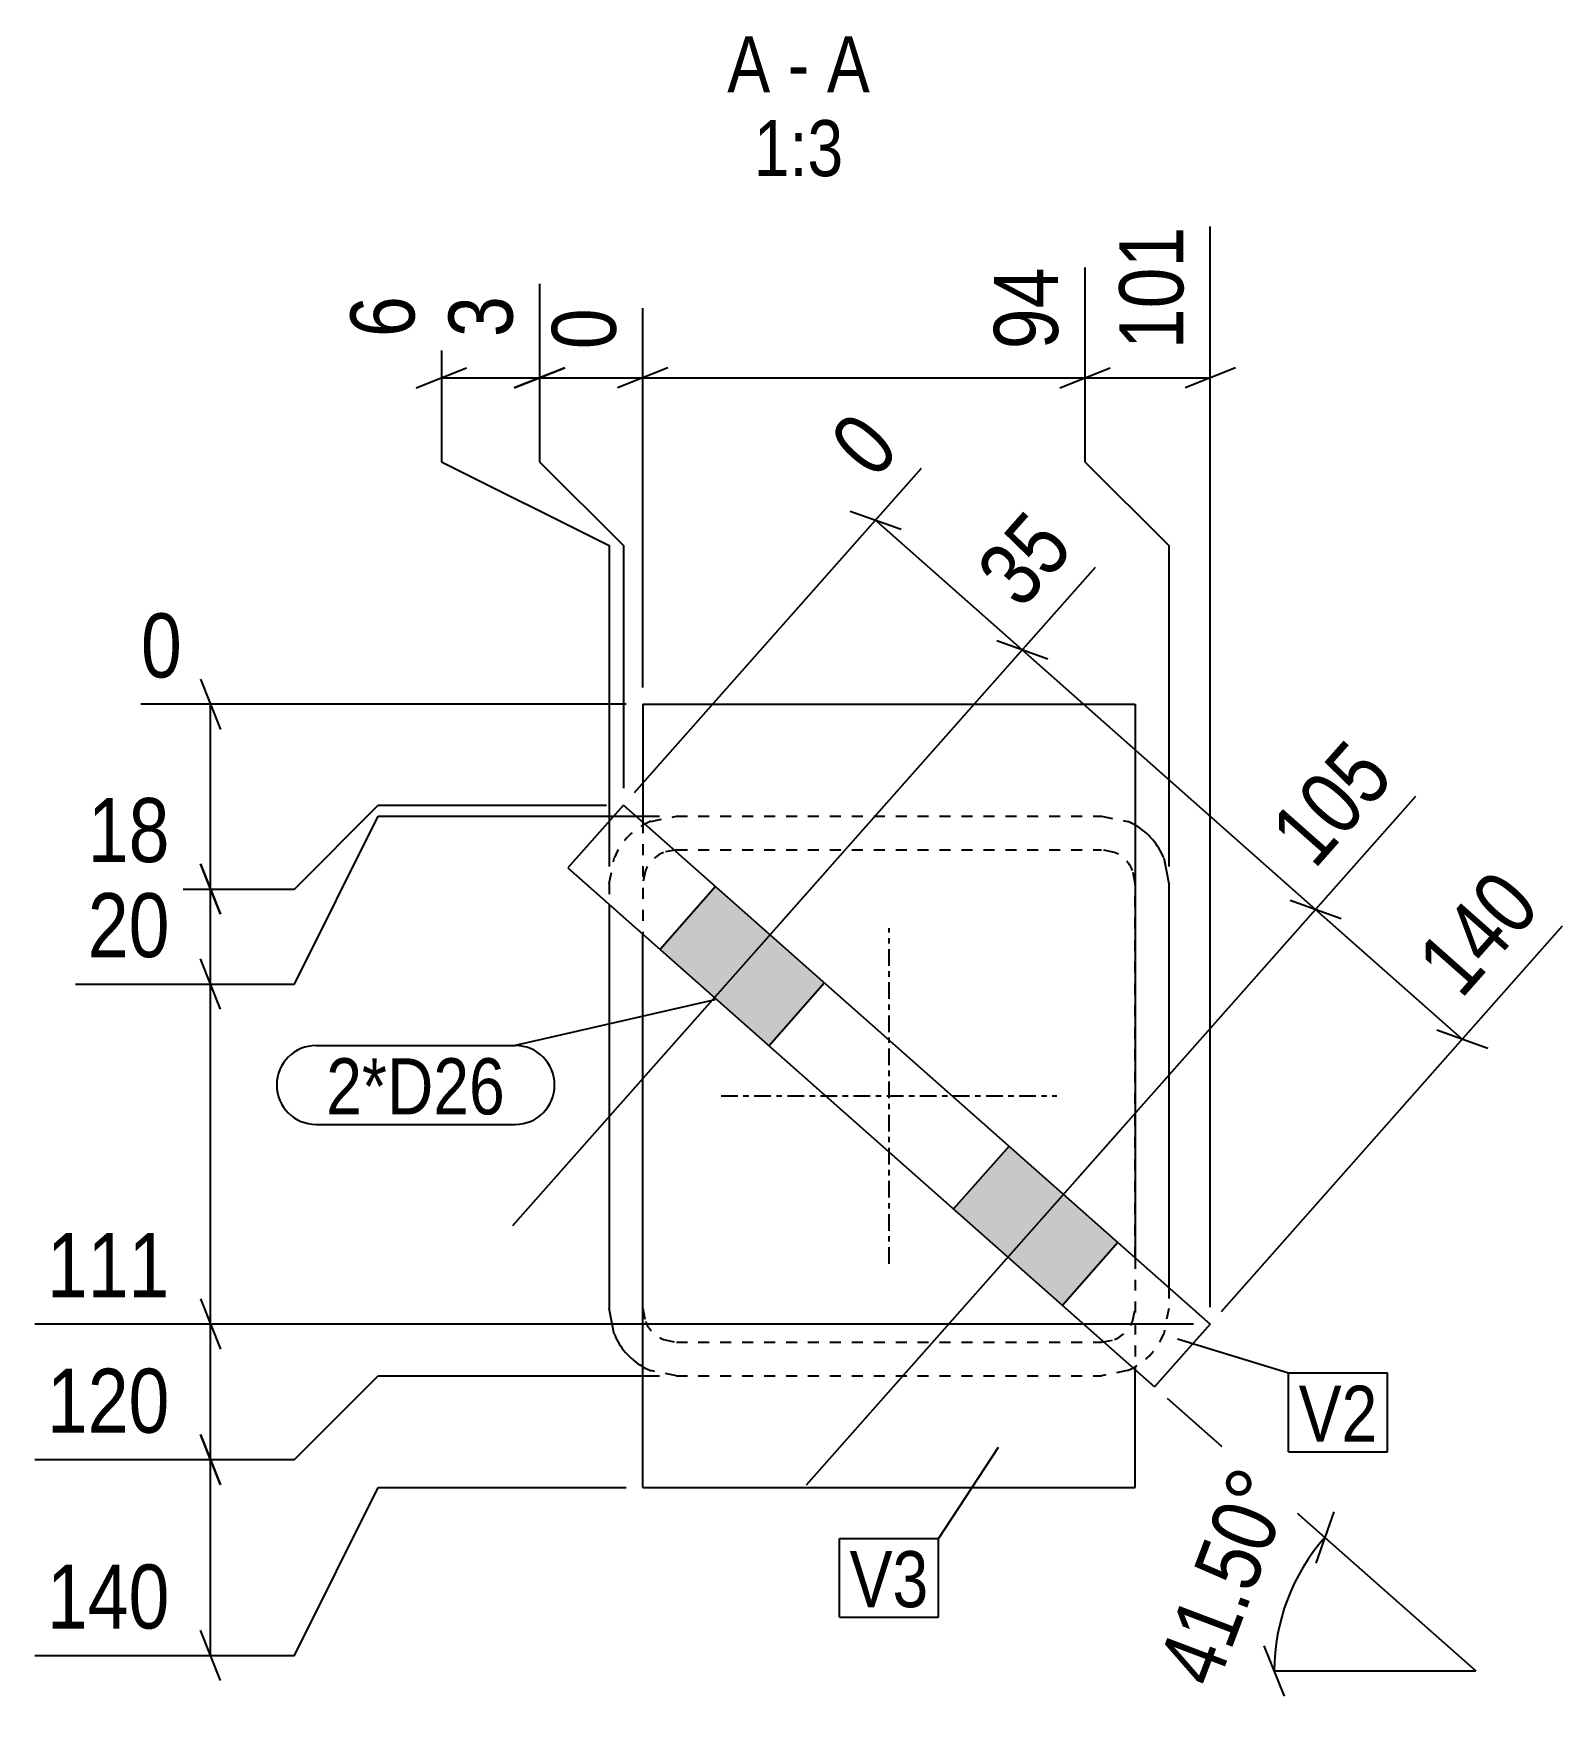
# Model space of a CAD drawing. Header units: millimetres. Extents: x 12 to 21119, y 5 to 432.
# Drawn here: x 10181 to 10454.2, y 5.2 to 304.4 of the extents above; entities that cross this region are included whole.
import ezdxf

# ---------------------------------------------------------------- set-up
doc = ezdxf.new("R2010")
doc.units = ezdxf.units.MM
doc.linetypes.add('DXK_LINE_DOT2', pattern=[3.9198, 1.9599, -1.9599])
doc.linetypes.add('DXK_LINE_DOT3', pattern=[5.9187, 2.979, -0.9799, 0.9799, -0.9799])
for name, color, linetype in [('MÅLSÆTNING', 7, 'Continuous'), ('STÅL', 7, 'Continuous'), ('TEKST', 7, 'Continuous')]:
    doc.layers.add(name, color=color, linetype=linetype)
doc.styles.add('Arial Narrow', font='ARIALN.TTF', dxfattribs={"height": 0.2})

msp = doc.modelspace()

# ---------------------------------------------------------------- hatches: boundary and pattern name
at = {"layer": 'STÅL', "linetype": 'Continuous'}
for points in [[(10292.96, 140.66), (10312.44, 123.43), (10322.37, 134.67), (10302.9, 151.9)], [(10345.39, 94.28), (10364.86, 77.05), (10374.8, 88.28), (10355.33, 105.51)]]:
    msp.add_hatch(color=96, dxfattribs=at).paths.add_polyline_path(points)

# ---------------------------------------------------------------- linework, layer by layer
at = {"layer": 'MÅLSÆTNING', "color": 7, "linetype": 'Continuous'}
for p, q in [((10391.28, 76.71), (10391.28, 269.88)), ((10368.88, 262.57), (10368.88, 227.85)), ((10368.88, 262.57), (10368.88, 227.85)), ((10253.88, 259.63), (10253.88, 227.85)), ((10271.42, 259.63), (10271.42, 227.85)), ((10289.88, 187.48), (10289.88, 255.26)), ((10289.88, 187.48), (10289.88, 255.26)), ((10249.38, 241.05), (10258.38, 244.65)), ((10253.88, 242.85), (10271.42, 242.85)), ((10266.92, 241.05), (10275.92, 244.65)), ((10271.42, 242.85), (10289.88, 242.85)), ((10294.38, 244.65), (10285.38, 241.05)), ((10294.38, 244.65), (10285.38, 241.05)), ((10289.88, 242.85), (10368.88, 242.85)), ((10364.38, 241.05), (10373.38, 244.65)), ((10368.88, 242.85), (10391.28, 242.85)), ((10395.78, 244.65), (10386.78, 241.05)), ((10253.88, 227.85), (10283.88, 212.85)), ((10271.42, 227.85), (10286.42, 212.85)), ((10271.42, 227.85), (10286.42, 212.85)), ((10368.88, 227.85), (10383.88, 212.85)), ((10368.88, 227.85), (10383.88, 212.85)), ((10288.41, 168.72), (10339.7, 226.69)), ((10326.91, 219.02), (10336.04, 215.76)), ((10331.47, 217.39), (10357.69, 194.2)), ((10283.88, 212.85), (10283.88, 155.48)), ((10286.42, 212.85), (10286.42, 169.47)), ((10286.42, 212.85), (10286.42, 169.47)), ((10383.88, 212.85), (10383.88, 155.48)), ((10383.88, 212.85), (10383.88, 155.48)), ((10314.63, 145.53), (10370.76, 208.97)), ((10314.63, 145.53), (10370.76, 208.97)), ((10362.25, 192.57), (10353.12, 195.83)), ((10362.25, 192.57), (10353.12, 195.83)), ((10357.69, 194.2), (10410.11, 147.82)), ((10210.81, 188.98), (10214.41, 179.98)), ((10286.88, 184.48), (10200.2, 184.48)), ((10212.61, 151.47), (10212.61, 184.48)), ((10367.05, 99.15), (10428.03, 168.07)), ((10227.61, 151.47), (10242.61, 166.47)), ((10227.61, 151.47), (10242.61, 166.47)), ((10242.61, 166.47), (10283.42, 166.47)), ((10242.61, 166.47), (10283.42, 166.47)), ((10227.61, 134.48), (10242.61, 164.48)), ((10227.61, 134.48), (10242.61, 164.48)), ((10242.61, 164.48), (10292.88, 164.48)), ((10242.61, 164.48), (10292.88, 164.48)), ((10214.41, 146.97), (10210.81, 155.97)), ((10210.81, 155.97), (10214.41, 146.97)), ((10188.52, 151.47), (10227.61, 151.47)), ((10188.52, 151.47), (10227.61, 151.47)), ((10212.61, 134.48), (10212.61, 151.47)), ((10405.55, 149.45), (10414.68, 146.18)), ((10405.55, 149.45), (10414.68, 146.18)), ((10410.11, 147.82), (10436.33, 124.62)), ((10393.27, 75.95), (10454.24, 144.87)), ((10214.41, 129.98), (10210.81, 138.98)), ((10214.41, 129.98), (10210.81, 138.98)), ((10188.52, 134.48), (10227.61, 134.48)), ((10188.52, 134.48), (10227.61, 134.48)), ((10212.61, 73.71), (10212.61, 134.48)), ((10440.89, 122.99), (10431.76, 126.26)), ((10210.81, 78.21), (10214.41, 69.21)), ((10210.81, 78.21), (10214.41, 69.21)), ((10388.28, 73.71), (10181.21, 73.71)), ((10388.28, 73.71), (10181.21, 73.71)), ((10212.61, 49.48), (10212.61, 73.71)), ((10227.61, 49.48), (10242.61, 64.48)), ((10227.61, 49.48), (10242.61, 64.48)), ((10242.61, 64.48), (10292.88, 64.48)), ((10242.61, 64.48), (10292.88, 64.48)), ((10383.59, 60.49), (10411.77, 35.55)), ((10214.41, 44.98), (10210.81, 53.98)), ((10210.81, 53.98), (10214.41, 44.98)), ((10181.21, 49.48), (10227.61, 49.48)), ((10181.21, 49.48), (10227.61, 49.48)), ((10212.61, 14.48), (10212.61, 49.48)), ((10227.61, 14.48), (10242.61, 44.48)), ((10242.61, 44.48), (10286.88, 44.48)), ((10413.4, 40.12), (10410.13, 30.99)), ((10411.77, 35.55), (10438.73, 11.7)), ((10214.41, 9.98), (10210.81, 18.98)), ((10404.53, 7.2), (10400.93, 16.2)), ((10181.21, 14.48), (10227.61, 14.48)), ((10402.73, 11.7), (10438.73, 11.7))]:
    msp.add_line(p, q, dxfattribs=at)
msp.add_arc((10438.73, 11.7), 36, 138.5, 180, dxfattribs=at)
at = {"layer": 'STÅL', "color": 2, "linetype": 'Continuous'}
for p, q in [((10289.88, 184.48), (10289.88, 163.42)), ((10289.88, 184.48), (10377.88, 184.48)), ((10377.88, 184.48), (10377.88, 85.56)), ((10286.42, 166.47), (10276.49, 155.24)), ((10286.42, 166.47), (10391.28, 73.71)), ((10382.97, 157.07), (10383.88, 152.48)), ((10276.49, 155.24), (10381.34, 62.47)), ((10383.88, 152.48), (10383.88, 80.25)), ((10283.88, 148.7), (10283.88, 76.48)), ((10289.88, 44.48), (10289.88, 143.39)), ((10284.79, 71.88), (10283.88, 76.48)), ((10391.28, 73.71), (10381.34, 62.47)), ((10377.88, 44.48), (10377.88, 65.53)), ((10289.88, 44.48), (10377.88, 44.48))]:
    msp.add_line(p, q, dxfattribs=at)
at = {"layer": 'STÅL', "color": 7, "linetype": 'DXK_LINE_DOT2'}
for p, q in [((10289.88, 163.42), (10289.88, 143.39)), ((10291.29, 163.56), (10295.88, 164.48)), ((10295.88, 164.48), (10371.88, 164.48)), ((10371.88, 164.48), (10376.47, 163.56)), ((10283.88, 152.48), (10284.79, 157.07)), ((10295.88, 158.48), (10293.58, 158.02)), ((10295.88, 158.48), (10371.88, 158.48)), ((10374.18, 158.02), (10371.88, 158.48)), ((10290.34, 154.77), (10289.88, 152.48)), ((10377.88, 152.48), (10377.42, 154.77)), ((10283.88, 152.48), (10283.88, 148.7)), ((10377.88, 85.56), (10377.88, 152.48)), ((10289.88, 76.48), (10289.88, 143.39)), ((10377.88, 85.56), (10377.88, 65.53)), ((10383.88, 80.25), (10383.88, 76.48)), ((10289.88, 76.48), (10290.34, 74.18)), ((10377.42, 74.18), (10377.88, 76.48)), ((10383.88, 76.48), (10382.97, 71.88)), ((10293.58, 70.93), (10295.88, 70.48)), ((10295.88, 70.48), (10371.88, 70.48)), ((10371.88, 70.48), (10374.18, 70.93)), ((10295.88, 64.48), (10291.29, 65.39)), ((10295.88, 64.48), (10371.88, 64.48)), ((10376.47, 65.39), (10371.88, 64.48))]:
    msp.add_line(p, q, dxfattribs=at)
at = {"layer": 'STÅL', "color": 96, "linetype": 'Continuous'}
for p, q in [((10322.95, 154.93), (10266.62, 91.27)), ((10302.9, 151.9), (10292.96, 140.66)), ((10322.37, 134.67), (10312.44, 123.43)), ((10375.37, 108.55), (10319.05, 44.89)), ((10355.33, 105.51), (10345.39, 94.28)), ((10374.8, 88.28), (10364.86, 77.05))]:
    msp.add_line(p, q, dxfattribs=at)
at = {"layer": 'STÅL', "color": 7, "linetype": 'DXK_LINE_DOT3'}
for p, q in [((10333.88, 84.48), (10333.88, 144.48)), ((10303.88, 114.48), (10363.88, 114.48))]:
    msp.add_line(p, q, dxfattribs=at)
at = {"layer": 'STÅL', "color": 7, "linetype": 'DXK_LINE_DOT2'}
for centre, radius, start, end in [((10295.88, 152.48), 12, 112.5, 157.5), ((10371.88, 152.48), 12, 59.4015, 67.5), ((10295.88, 152.48), 6, 112.5, 157.5), ((10371.88, 152.48), 6, 22.5, 67.5), ((10295.88, 76.48), 6, 202.5, 247.5), ((10371.88, 76.48), 6, 292.5, 337.5), ((10371.88, 76.48), 12, 292.5, 337.5), ((10295.88, 76.48), 12, 239.4007, 247.5)]:
    msp.add_arc(centre, radius, start, end, dxfattribs=at)
at = {"layer": 'STÅL', "color": 2, "linetype": 'Continuous'}
for centre, start, end in [((10371.88, 152.48), 22.5, 59.4015), ((10295.88, 76.48), 202.5, 239.4007)]:
    msp.add_arc(centre, 12, start, end, dxfattribs=at)
at = {"layer": 'TEKST', "color": 7, "linetype": 'Continuous'}
for p, q in [((10302.76, 131.67), (10267.08, 123.49)), ((10231.51, 123.49), (10267.08, 123.49)), ((10231.51, 109.39), (10267.08, 109.39)), ((10385.41, 71.05), (10405.3, 64.97)), ((10405.3, 64.97), (10422.97, 64.97)), ((10422.97, 50.87), (10422.97, 64.97)), ((10353.38, 51.63), (10342.72, 35.4)), ((10325.05, 35.4), (10342.72, 35.4)), ((10325.05, 21.3), (10325.05, 35.4)), ((10342.72, 21.3), (10342.72, 35.4)), ((10325.05, 21.3), (10342.72, 21.3))]:
    msp.add_line(p, q, dxfattribs=at)
for centre, start, end in [((10231.51, 116.44), 90, 270), ((10267.08, 116.44), 270, 90)]:
    msp.add_arc(centre, 7.05, start, end, dxfattribs=at)

# ---------------------------------------------------------------- wipeouts: each hides what was drawn before it
at = {"color": 0, "linetype": 'Continuous'}
for points, layer in [([(10207.73, 153.87), (10207.73, 170.67), (10188.3, 170.67), (10188.3, 153.87)], 'MÅLSÆTNING'), ([(10207.73, 76.11), (10207.73, 92.91), (10180.99, 92.91), (10180.99, 76.11)], 'MÅLSÆTNING'), ([(10207.73, 51.88), (10207.73, 68.68), (10180.99, 68.68), (10180.99, 51.88)], 'MÅLSÆTNING'), ([(10207.73, 16.88), (10207.73, 33.68), (10180.99, 33.68), (10180.99, 16.88)], 'MÅLSÆTNING'), ([(10312.66, 293.88), (10312.66, 304.38), (10304.99, 304.38), (10304.99, 293.88)], 'TEKST'), ([(10319.64, 293.88), (10319.64, 304.38), (10315.81, 304.38), (10315.81, 293.88)], 'TEKST'), ([(10330.46, 293.88), (10330.46, 304.38), (10322.79, 304.38), (10322.79, 293.88)], 'TEKST'), ([(10325.72, 278.88), (10325.72, 289.38), (10309.73, 289.38), (10309.73, 278.88)], 'TEKST')]:
    msp.add_wipeout(points, dxfattribs=at).dxf.layer = layer
at = {"color": 0}
msp.add_wipeout([(10340.92, 23.1), (10340.92, 33.6), (10326.85, 33.6), (10326.85, 23.1)], dxfattribs=at).dxf.layer = 'TEKST'

# ---------------------------------------------------------------- next in the draw order: texts
at = {"layer": 'MÅLSÆTNING', "color": 3, "linetype": 'Continuous', "style": 'Arial Narrow'}
for s, p in [('18', (10190.7, 156.27)), ('111', (10183.39, 78.51)), ('120', (10183.39, 54.28)), ('140', (10183.39, 19.28))]:
    msp.add_text(s, height=11.453, dxfattribs=at).set_placement(p)
at = {"layer": 'TEKST', "color": 3, "linetype": 'Continuous', "style": 'Arial Narrow'}
for s, height, p in [('A', 10.02, (10304.99, 293.88)), ('A', 10.02, (10322.79, 293.88)), ('-', 10.02, (10315.81, 293.88)), ('1:3', 10.021, (10309.73, 278.88))]:
    msp.add_text(s, height=height, dxfattribs=at).set_placement(p)

# ---------------------------------------------------------------- next in the draw order: wipeouts: each hides what was drawn before it
at = {"color": 0, "linetype": 'Continuous'}
for points in [[(10388.88, 272.28), (10372.08, 272.28), (10372.08, 245.55), (10388.88, 245.55)], [(10269.02, 259.84), (10252.22, 259.84), (10252.22, 247.73), (10269.02, 247.73)], [(10287.48, 257.66), (10270.68, 257.66), (10270.68, 245.55), (10287.48, 245.55)], [(10339.49, 230.07), (10326.91, 241.21), (10318.88, 232.13), (10331.46, 221)], [(10370.55, 212.36), (10357.97, 223.49), (10345.09, 208.94), (10357.68, 197.81)], [(10209.91, 186.88), (10209.91, 203.68), (10197.8, 203.68), (10197.8, 186.88)], [(10427.82, 171.45), (10415.24, 182.59), (10397.52, 162.56), (10410.1, 151.43)], [(10207.73, 136.88), (10207.73, 153.68), (10188.3, 153.68), (10188.3, 136.88)]]:
    msp.add_wipeout(points, dxfattribs=at).dxf.layer = 'MÅLSÆTNING'
at = {"color": 0}
for points, layer in [([(10409.33, 46.43), (10393.62, 52.38), (10377.99, 11.12), (10393.7, 5.17)], 'MÅLSÆTNING'), ([(10265.28, 111.19), (10265.28, 121.69), (10233.31, 121.69), (10233.31, 111.19)], 'TEKST'), ([(10340.92, 23.1), (10340.92, 33.6), (10326.85, 33.6), (10326.85, 23.1)], 'TEKST')]:
    msp.add_wipeout(points, dxfattribs=at).dxf.layer = layer

# ---------------------------------------------------------------- next in the draw order: linework, layer by layer
at = {"layer": 'MÅLSÆTNING', "color": 7, "linetype": 'Continuous'}
for p, q in [((10271.42, 259.63), (10271.42, 227.85)), ((10275.92, 244.65), (10266.92, 241.05)), ((10364.38, 241.05), (10373.38, 244.65)), ((10367.05, 99.15), (10428.03, 168.07))]:
    msp.add_line(p, q, dxfattribs=at)
at = {"layer": 'TEKST', "color": 7, "linetype": 'Continuous'}
for q in [(10405.3, 64.97), (10422.97, 50.87)]:
    msp.add_line((10405.3, 50.87), q, dxfattribs=at)

# ---------------------------------------------------------------- next in the draw order: texts
at = {"layer": 'MÅLSÆTNING', "color": 3, "linetype": 'Continuous', "style": 'Arial Narrow'}
for s, height, rotation, p in [('101', 11.453, 90.0002, (10386.48, 247.95)), ('3', 11.45, 90.0002, (10266.62, 250.13)), ('0', 11.45, 90.0002, (10285.08, 247.95)), ('0', 11.45, 48.5009, (10331.26, 224.39)), ('35', 11.453, 48.5009, (10357.47, 201.2)), ('105', 11.453, 48.5009, (10409.9, 154.82))]:
    msp.add_text(s, height=height, rotation=rotation, dxfattribs=at).set_placement(p)
for s, height, p in [('0', 11.45, (10200.2, 189.28)), ('20', 11.453, (10190.7, 139.28))]:
    msp.add_text(s, height=height, dxfattribs=at).set_placement(p)
at = {"layer": 'MÅLSÆTNING', "color": 3, "style": 'Arial Narrow'}
msp.add_text('41.50°', height=11.453, rotation=69.2477, dxfattribs=at).set_placement((10392.31, 8.27))
at = {"layer": 'TEKST', "color": 3, "style": 'Arial Narrow'}
msp.add_text('V3', height=10.021, dxfattribs=at).set_placement((10326.85, 23.1))

# ---------------------------------------------------------------- next in the draw order: wipeouts: each hides what was drawn before it
at = {"color": 0, "linetype": 'Continuous'}
msp.add_wipeout([(10251.48, 259.84), (10234.68, 259.84), (10234.68, 247.73), (10251.48, 247.73)], dxfattribs=at).dxf.layer = 'MÅLSÆTNING'
at = {"color": 0}
for points in [[(10265.28, 111.19), (10265.28, 121.69), (10233.31, 121.69), (10233.31, 111.19)], [(10421.17, 52.67), (10421.17, 63.17), (10407.1, 63.17), (10407.1, 52.67)]]:
    msp.add_wipeout(points, dxfattribs=at).dxf.layer = 'TEKST'

# ---------------------------------------------------------------- next in the draw order: texts
at = {"layer": 'MÅLSÆTNING', "color": 3, "linetype": 'Continuous', "style": 'Arial Narrow'}
msp.add_text('6', height=11.45, rotation=90.0002, dxfattribs=at).set_placement((10249.08, 250.13))
at = {"layer": 'TEKST', "color": 3, "style": 'Arial Narrow'}
msp.add_text('2*D26', height=10.021, dxfattribs=at).set_placement((10233.31, 111.19))

# ---------------------------------------------------------------- next in the draw order: wipeouts: each hides what was drawn before it
at = {"color": 0, "linetype": 'Continuous'}
for points in [[(10366.48, 264.97), (10349.68, 264.97), (10349.68, 245.55), (10366.48, 245.55)], [(10454.03, 148.26), (10441.45, 159.39), (10423.73, 139.37), (10436.32, 128.24)]]:
    msp.add_wipeout(points, dxfattribs=at).dxf.layer = 'MÅLSÆTNING'
at = {"color": 0}
msp.add_wipeout([(10421.17, 52.67), (10421.17, 63.17), (10407.1, 63.17), (10407.1, 52.67)], dxfattribs=at).dxf.layer = 'TEKST'

# ---------------------------------------------------------------- next in the draw order: texts
at = {"layer": 'MÅLSÆTNING', "color": 3, "linetype": 'Continuous', "style": 'Arial Narrow'}
for s, rotation, p in [('94', 90.0002, (10364.08, 247.95)), ('140', 48.5009, (10436.11, 131.62))]:
    msp.add_text(s, height=11.453, rotation=rotation, dxfattribs=at).set_placement(p)
at = {"layer": 'TEKST', "color": 3, "style": 'Arial Narrow'}
msp.add_text('V2', height=10.021, dxfattribs=at).set_placement((10407.1, 52.67))

doc.saveas('drawing.dxf')
